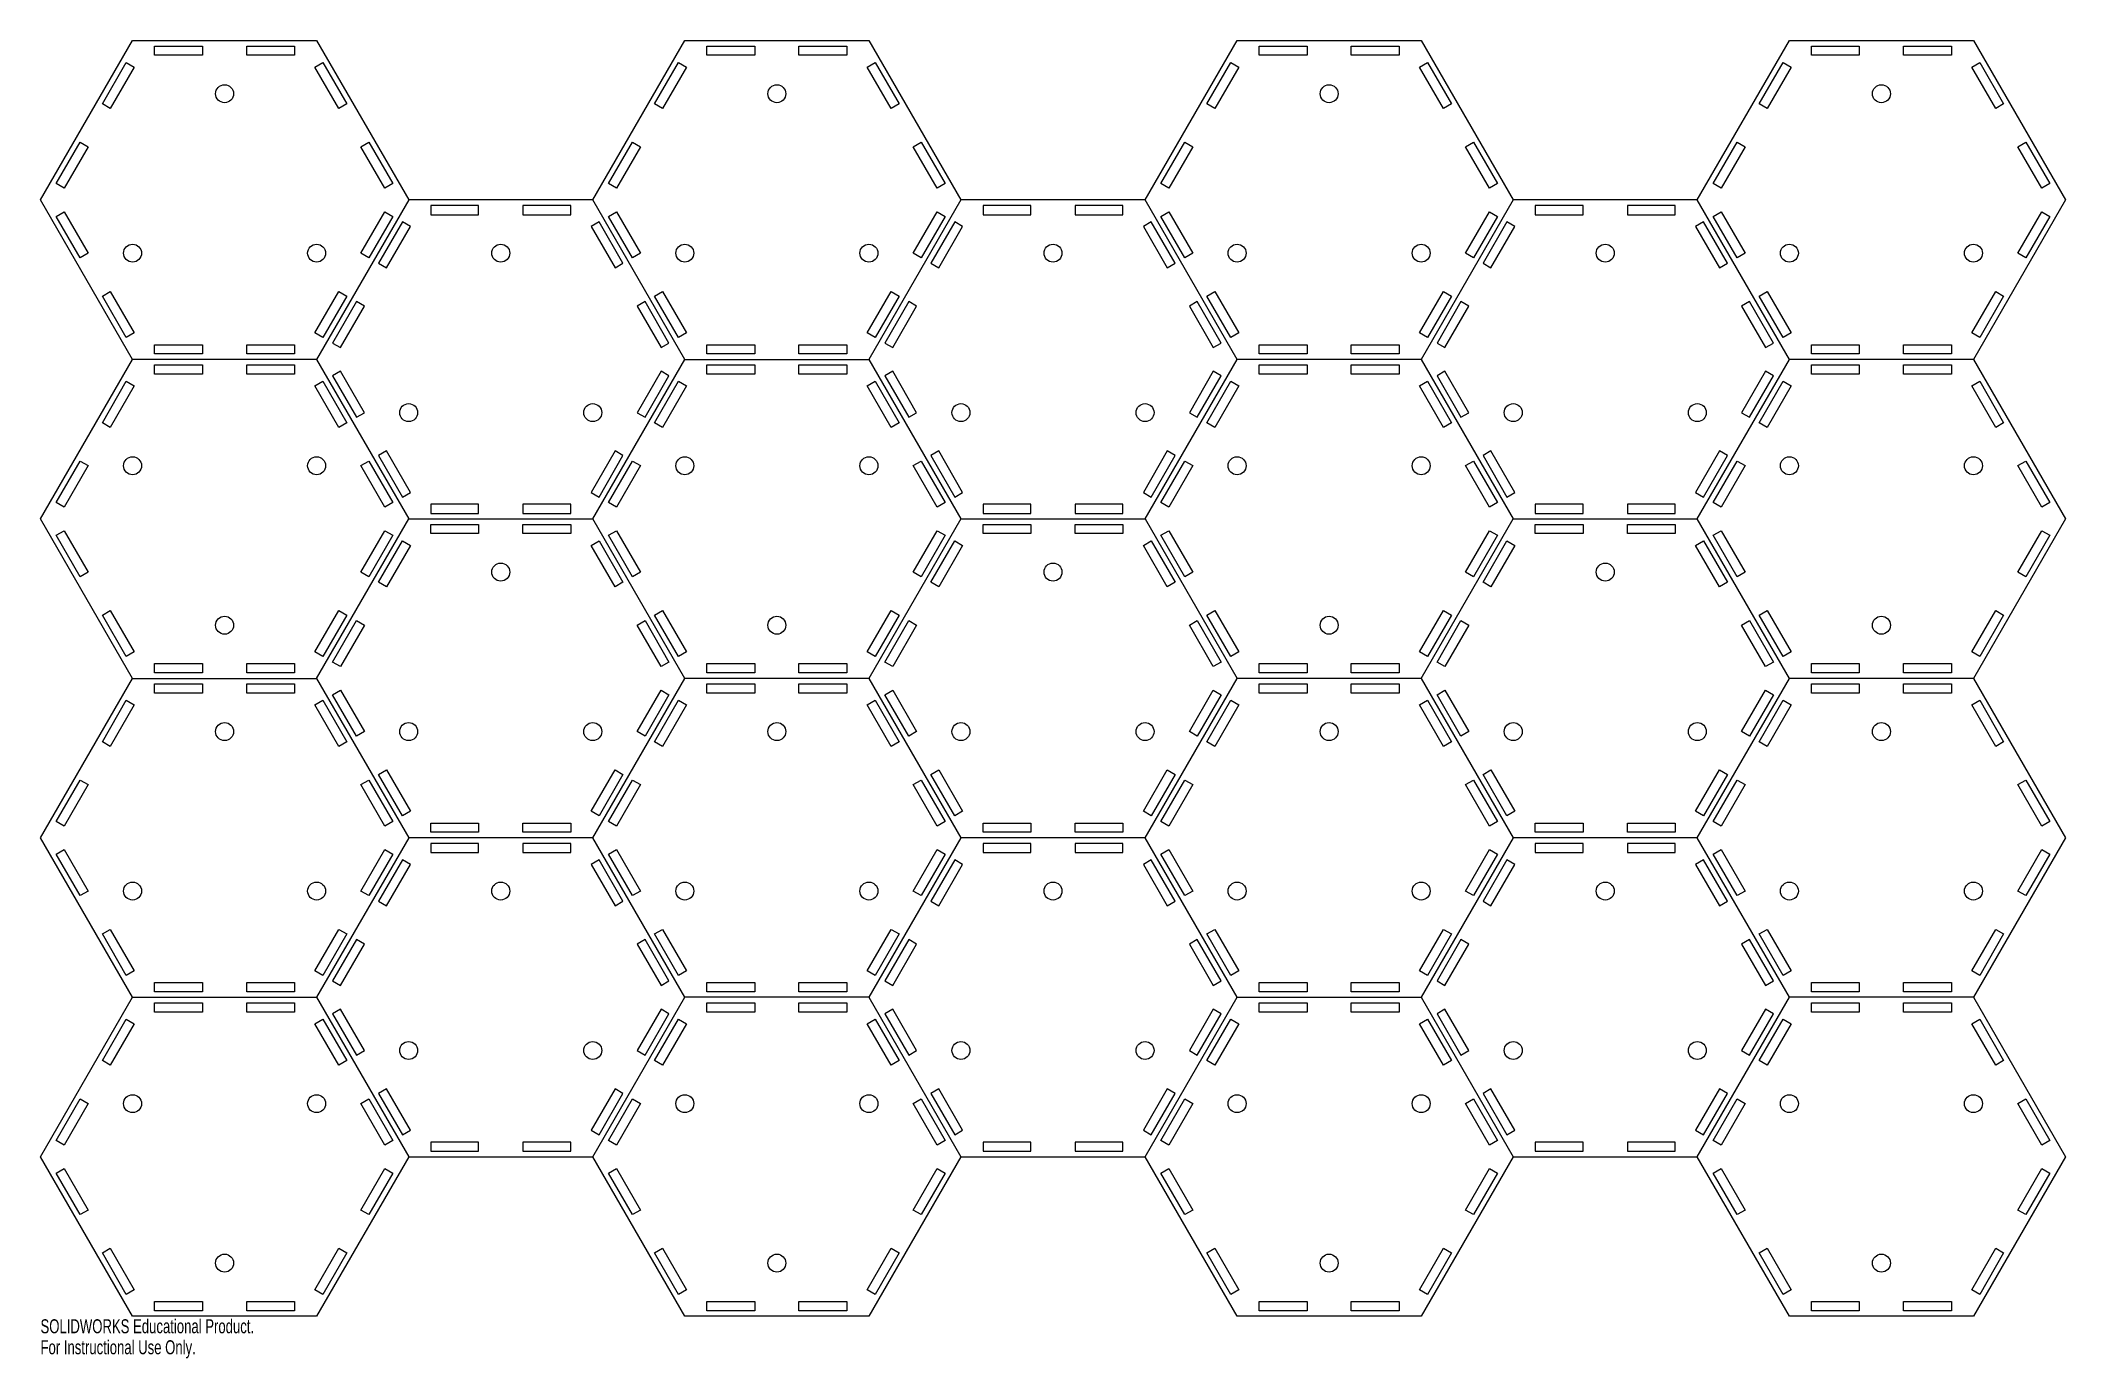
# Model space of a CAD drawing. Header units: inches. Extents: x -6.2 to 21.2, y -13.6 to 4.3.
import ezdxf

# ---------------------------------------------------------------- set-up
doc = ezdxf.new("R2010")
doc.units = ezdxf.units.IN
doc.header["$MEASUREMENT"] = 0
doc.styles.add('SLDTEXTSTYLE0', font='TXT', dxfattribs={"width": 0.7})

msp = doc.modelspace()

# ---------------------------------------------------------------- texts
at = {"color": 7, "linetype": 'Continuous', "char_height": 0.1903, "attachment_point": 1, "style": 'SLDTEXTSTYLE0'}
for s, insert in [('SOLIDWORKS Educational Product.', (-6.25, -13.031)), ('For Instructional Use Only.', (-6.25, -13.316))]:
    msp.add_mtext(s, dxfattribs=dict(at, insert=insert))

# ---------------------------------------------------------------- linework, layer by layer
at = {"color": 7, "linetype": 'Continuous', "lineweight": 25}
for p, q in [((-6.25, 2.165), (-5, 4.33)), ((-5, 4.33), (-2.5, 4.33)), ((-4.7, 4.255), (-4.05, 4.255)), ((-4.7, 4.13), (-4.7, 4.255)), ((-4.05, 4.13), (-4.7, 4.13)), ((-4.05, 4.255), (-4.05, 4.13)), ((-3.45, 4.13), (-3.45, 4.255)), ((-3.45, 4.255), (-2.8, 4.255)), ((-2.8, 4.13), (-3.45, 4.13)), ((-2.8, 4.255), (-2.8, 4.13)), ((-2.5, 4.33), (-1.25, 2.165)), ((1.25, 2.165), (2.5, 4.33)), ((2.5, 4.33), (5, 4.33)), ((2.8, 4.255), (3.45, 4.255)), ((2.8, 4.13), (2.8, 4.255)), ((3.45, 4.13), (2.8, 4.13)), ((3.45, 4.255), (3.45, 4.13)), ((4.05, 4.255), (4.7, 4.255)), ((4.05, 4.13), (4.05, 4.255)), ((4.7, 4.13), (4.05, 4.13)), ((4.7, 4.255), (4.7, 4.13)), ((5, 4.33), (6.25, 2.165)), ((8.75, 2.165), (10, 4.33)), ((10, 4.33), (12.5, 4.33)), ((10.3, 4.255), (10.95, 4.255)), ((10.3, 4.13), (10.3, 4.255)), ((10.95, 4.13), (10.3, 4.13)), ((10.95, 4.255), (10.95, 4.13)), ((11.55, 4.255), (12.2, 4.255)), ((11.55, 4.13), (11.55, 4.255)), ((12.2, 4.13), (11.55, 4.13)), ((12.2, 4.255), (12.2, 4.13)), ((12.5, 4.33), (13.75, 2.165)), ((16.25, 2.165), (17.5, 4.33)), ((17.5, 4.33), (20, 4.33)), ((17.8, 4.255), (18.45, 4.255)), ((17.8, 4.13), (17.8, 4.255)), ((18.45, 4.13), (17.8, 4.13)), ((18.45, 4.255), (18.45, 4.13)), ((19.05, 4.255), (19.7, 4.255)), ((19.05, 4.13), (19.05, 4.255)), ((19.7, 4.13), (19.05, 4.13)), ((19.7, 4.255), (19.7, 4.13)), ((20, 4.33), (21.25, 2.165)), ((-5.41, 3.47), (-5.085, 4.033)), ((-4.977, 3.97), (-5.302, 3.407)), ((-5.085, 4.033), (-4.977, 3.97)), ((-2.523, 3.97), (-2.415, 4.033)), ((-2.198, 3.407), (-2.523, 3.97)), ((-2.415, 4.033), (-2.09, 3.47)), ((2.09, 3.47), (2.415, 4.033)), ((2.523, 3.97), (2.198, 3.407)), ((2.415, 4.033), (2.523, 3.97)), ((4.977, 3.97), (5.085, 4.033)), ((5.302, 3.407), (4.977, 3.97)), ((5.085, 4.033), (5.41, 3.47)), ((9.59, 3.47), (9.915, 4.033)), ((10.023, 3.97), (9.698, 3.407)), ((9.915, 4.033), (10.023, 3.97)), ((12.477, 3.97), (12.585, 4.033)), ((12.802, 3.407), (12.477, 3.97)), ((12.585, 4.033), (12.91, 3.47)), ((17.09, 3.47), (17.415, 4.033)), ((17.523, 3.97), (17.198, 3.407)), ((17.415, 4.033), (17.523, 3.97)), ((19.977, 3.97), (20.085, 4.033)), ((20.302, 3.407), (19.977, 3.97)), ((20.085, 4.033), (20.41, 3.47)), ((-5.302, 3.407), (-5.41, 3.47)), ((-2.09, 3.47), (-2.198, 3.407)), ((2.198, 3.407), (2.09, 3.47)), ((5.41, 3.47), (5.302, 3.407)), ((9.698, 3.407), (9.59, 3.47)), ((12.91, 3.47), (12.802, 3.407)), ((17.198, 3.407), (17.09, 3.47)), ((20.41, 3.47), (20.302, 3.407)), ((-6.035, 2.387), (-5.71, 2.95)), ((-5.602, 2.888), (-5.927, 2.325)), ((-5.71, 2.95), (-5.602, 2.888)), ((-1.898, 2.888), (-1.79, 2.95)), ((-1.573, 2.325), (-1.898, 2.888)), ((-1.79, 2.95), (-1.465, 2.387)), ((1.465, 2.387), (1.79, 2.95)), ((1.898, 2.888), (1.573, 2.325)), ((1.79, 2.95), (1.898, 2.888)), ((5.602, 2.888), (5.71, 2.95)), ((5.927, 2.325), (5.602, 2.888)), ((5.71, 2.95), (6.035, 2.387)), ((8.965, 2.387), (9.29, 2.95)), ((9.398, 2.888), (9.073, 2.325)), ((9.29, 2.95), (9.398, 2.888)), ((13.102, 2.888), (13.21, 2.95)), ((13.427, 2.325), (13.102, 2.888)), ((13.21, 2.95), (13.535, 2.387)), ((16.465, 2.387), (16.79, 2.95)), ((16.898, 2.888), (16.573, 2.325)), ((16.79, 2.95), (16.898, 2.888)), ((20.602, 2.888), (20.71, 2.95)), ((20.927, 2.325), (20.602, 2.888)), ((20.71, 2.95), (21.035, 2.387)), ((-5.927, 2.325), (-6.035, 2.387)), ((-1.465, 2.387), (-1.573, 2.325)), ((1.573, 2.325), (1.465, 2.387)), ((6.035, 2.387), (5.927, 2.325)), ((9.073, 2.325), (8.965, 2.387)), ((13.535, 2.387), (13.427, 2.325)), ((16.573, 2.325), (16.465, 2.387)), ((21.035, 2.387), (20.927, 2.325)), ((-5, 0), (-6.25, 2.165)), ((-6.035, 1.943), (-5.927, 2.005)), ((-5.71, 1.38), (-6.035, 1.943)), ((-5.927, 2.005), (-5.602, 1.442)), ((-1.25, 2.165), (-2.5, 0)), ((-1.898, 1.442), (-1.573, 2.005)), ((-1.465, 1.943), (-1.79, 1.38)), ((-1.573, 2.005), (-1.465, 1.943)), ((1.25, 2.165), (-1.25, 2.165)), ((-0.3, 2.09), (-0.95, 2.09)), ((-0.95, 2.09), (-0.95, 1.965)), ((-0.95, 1.965), (-0.3, 1.965)), ((-0.3, 1.965), (-0.3, 2.09)), ((0.95, 2.09), (0.3, 2.09)), ((0.3, 2.09), (0.3, 1.965)), ((0.3, 1.965), (0.95, 1.965)), ((0.95, 1.965), (0.95, 2.09)), ((2.5, 0), (1.25, 2.165)), ((1.465, 1.943), (1.573, 2.005)), ((1.79, 1.38), (1.465, 1.943)), ((1.573, 2.005), (1.898, 1.442)), ((6.25, 2.165), (5, 0)), ((5.602, 1.442), (5.927, 2.005)), ((6.035, 1.943), (5.71, 1.38)), ((5.927, 2.005), (6.035, 1.943)), ((8.75, 2.165), (6.25, 2.165)), ((7.2, 2.09), (6.55, 2.09)), ((6.55, 2.09), (6.55, 1.965)), ((6.55, 1.965), (7.2, 1.965)), ((7.2, 1.965), (7.2, 2.09)), ((8.45, 2.09), (7.8, 2.09)), ((7.8, 2.09), (7.8, 1.965)), ((7.8, 1.965), (8.45, 1.965)), ((8.45, 1.965), (8.45, 2.09)), ((10, 0), (8.75, 2.165)), ((8.965, 1.943), (9.073, 2.005)), ((9.29, 1.38), (8.965, 1.943)), ((9.073, 2.005), (9.398, 1.442)), ((13.75, 2.165), (12.5, 0)), ((13.102, 1.442), (13.427, 2.005)), ((13.535, 1.943), (13.21, 1.38)), ((13.427, 2.005), (13.535, 1.943)), ((16.25, 2.165), (13.75, 2.165)), ((14.7, 2.09), (14.05, 2.09)), ((14.05, 2.09), (14.05, 1.965)), ((14.05, 1.965), (14.7, 1.965)), ((14.7, 1.965), (14.7, 2.09)), ((15.95, 2.09), (15.3, 2.09)), ((15.3, 2.09), (15.3, 1.965)), ((15.3, 1.965), (15.95, 1.965)), ((15.95, 1.965), (15.95, 2.09)), ((17.5, 0), (16.25, 2.165)), ((16.465, 1.943), (16.573, 2.005)), ((16.79, 1.38), (16.465, 1.943)), ((16.573, 2.005), (16.898, 1.442)), ((21.25, 2.165), (20, 0)), ((20.602, 1.442), (20.927, 2.005)), ((21.035, 1.943), (20.71, 1.38)), ((20.927, 2.005), (21.035, 1.943)), ((-1.335, 1.868), (-1.66, 1.305)), ((-1.552, 1.242), (-1.227, 1.805)), ((-1.227, 1.805), (-1.335, 1.868)), ((1.335, 1.868), (1.227, 1.805)), ((1.227, 1.805), (1.552, 1.242)), ((1.66, 1.305), (1.335, 1.868)), ((6.165, 1.868), (5.84, 1.305)), ((5.948, 1.242), (6.273, 1.805)), ((6.273, 1.805), (6.165, 1.868)), ((8.835, 1.868), (8.727, 1.805)), ((8.727, 1.805), (9.052, 1.242)), ((9.16, 1.305), (8.835, 1.868)), ((13.665, 1.868), (13.34, 1.305)), ((13.448, 1.242), (13.773, 1.805)), ((13.773, 1.805), (13.665, 1.868)), ((16.335, 1.868), (16.227, 1.805)), ((16.227, 1.805), (16.552, 1.242)), ((16.66, 1.305), (16.335, 1.868)), ((-5.602, 1.442), (-5.71, 1.38)), ((-1.79, 1.38), (-1.898, 1.442)), ((1.898, 1.442), (1.79, 1.38)), ((5.71, 1.38), (5.602, 1.442)), ((9.398, 1.442), (9.29, 1.38)), ((13.21, 1.38), (13.102, 1.442)), ((16.898, 1.442), (16.79, 1.38)), ((20.71, 1.38), (20.602, 1.442)), ((-1.66, 1.305), (-1.552, 1.242)), ((1.552, 1.242), (1.66, 1.305)), ((5.84, 1.305), (5.948, 1.242)), ((9.052, 1.242), (9.16, 1.305)), ((13.34, 1.305), (13.448, 1.242)), ((16.552, 1.242), (16.66, 1.305)), ((-5.41, 0.86), (-5.302, 0.923)), ((-5.085, 0.297), (-5.41, 0.86)), ((-5.302, 0.923), (-4.977, 0.36)), ((-2.523, 0.36), (-2.198, 0.923)), ((-2.09, 0.86), (-2.415, 0.297)), ((-2.198, 0.923), (-2.09, 0.86)), ((2.09, 0.86), (2.198, 0.923)), ((2.415, 0.297), (2.09, 0.86)), ((2.198, 0.923), (2.523, 0.36)), ((4.977, 0.36), (5.302, 0.923)), ((5.41, 0.86), (5.085, 0.297)), ((5.302, 0.923), (5.41, 0.86)), ((9.59, 0.86), (9.698, 0.923)), ((9.915, 0.297), (9.59, 0.86)), ((9.698, 0.923), (10.023, 0.36)), ((12.477, 0.36), (12.802, 0.923)), ((12.91, 0.86), (12.585, 0.297)), ((12.802, 0.923), (12.91, 0.86)), ((17.09, 0.86), (17.198, 0.923)), ((17.415, 0.297), (17.09, 0.86)), ((17.198, 0.923), (17.523, 0.36)), ((19.977, 0.36), (20.302, 0.923)), ((20.41, 0.86), (20.085, 0.297)), ((20.302, 0.923), (20.41, 0.86)), ((-1.96, 0.785), (-2.285, 0.222)), ((-2.177, 0.16), (-1.852, 0.723)), ((-1.852, 0.723), (-1.96, 0.785)), ((1.96, 0.785), (1.852, 0.723)), ((1.852, 0.723), (2.177, 0.16)), ((2.285, 0.222), (1.96, 0.785)), ((5.54, 0.785), (5.215, 0.222)), ((5.323, 0.16), (5.648, 0.723)), ((5.648, 0.723), (5.54, 0.785)), ((9.46, 0.785), (9.352, 0.723)), ((9.352, 0.723), (9.677, 0.16)), ((9.785, 0.222), (9.46, 0.785)), ((13.04, 0.785), (12.715, 0.222)), ((12.823, 0.16), (13.148, 0.723)), ((13.148, 0.723), (13.04, 0.785)), ((16.96, 0.785), (16.852, 0.723)), ((16.852, 0.723), (17.177, 0.16)), ((17.285, 0.222), (16.96, 0.785)), ((-4.977, 0.36), (-5.085, 0.297)), ((-2.415, 0.297), (-2.523, 0.36)), ((2.523, 0.36), (2.415, 0.297)), ((5.085, 0.297), (4.977, 0.36)), ((10.023, 0.36), (9.915, 0.297)), ((12.585, 0.297), (12.477, 0.36)), ((17.523, 0.36), (17.415, 0.297)), ((20.085, 0.297), (19.977, 0.36)), ((-6.25, -2.165), (-5, 0)), ((-2.5, 0), (-5, 0)), ((-4.7, 0.2), (-4.05, 0.2)), ((-4.7, 0.075), (-4.7, 0.2)), ((-4.05, 0.075), (-4.7, 0.075)), ((-4.05, 0.2), (-4.05, 0.075)), ((-3.45, 0.075), (-3.45, 0.2)), ((-3.45, 0.2), (-2.8, 0.2)), ((-2.8, 0.075), (-3.45, 0.075)), ((-2.8, 0.2), (-2.8, 0.075)), ((-2.5, 0), (-1.25, -2.165)), ((-2.285, 0.222), (-2.177, 0.16)), ((1.25, -2.165), (2.5, 0)), ((2.177, 0.16), (2.285, 0.222)), ((2.5, 0), (5, 0)), ((2.8, 0.2), (3.45, 0.2)), ((2.8, 0.075), (2.8, 0.2)), ((3.45, 0.075), (2.8, 0.075)), ((3.45, 0.2), (3.45, 0.075)), ((4.05, 0.075), (4.05, 0.2)), ((4.05, 0.2), (4.7, 0.2)), ((4.7, 0.075), (4.05, 0.075)), ((4.7, 0.2), (4.7, 0.075)), ((5, 0), (6.25, -2.165)), ((5.215, 0.222), (5.323, 0.16)), ((8.75, -2.165), (10, 0)), ((9.677, 0.16), (9.785, 0.222)), ((12.5, 0), (10, 0)), ((10.3, 0.2), (10.95, 0.2)), ((10.3, 0.075), (10.3, 0.2)), ((10.95, 0.075), (10.3, 0.075)), ((10.95, 0.2), (10.95, 0.075)), ((11.55, 0.075), (11.55, 0.2)), ((11.55, 0.2), (12.2, 0.2)), ((12.2, 0.075), (11.55, 0.075)), ((12.2, 0.2), (12.2, 0.075)), ((12.5, 0), (13.75, -2.165)), ((12.715, 0.222), (12.823, 0.16)), ((16.25, -2.165), (17.5, 0)), ((17.177, 0.16), (17.285, 0.222)), ((20, 0), (17.5, 0)), ((17.8, 0.2), (18.45, 0.2)), ((17.8, 0.075), (17.8, 0.2)), ((18.45, 0.075), (17.8, 0.075)), ((18.45, 0.2), (18.45, 0.075)), ((19.05, 0.075), (19.05, 0.2)), ((19.05, 0.2), (19.7, 0.2)), ((19.7, 0.075), (19.05, 0.075)), ((19.7, 0.2), (19.7, 0.075)), ((20, 0), (21.25, -2.165)), ((-4.7, -0.075), (-4.05, -0.075)), ((-4.7, -0.2), (-4.7, -0.075)), ((-4.05, -0.2), (-4.7, -0.2)), ((-4.05, -0.075), (-4.05, -0.2)), ((-3.45, -0.075), (-2.8, -0.075)), ((-3.45, -0.2), (-3.45, -0.075)), ((-2.8, -0.2), (-3.45, -0.2)), ((-2.8, -0.075), (-2.8, -0.2)), ((-2.177, -0.16), (-2.285, -0.222)), ((-2.285, -0.222), (-1.96, -0.785)), ((-1.852, -0.723), (-2.177, -0.16)), ((2.177, -0.16), (1.852, -0.723)), ((1.96, -0.785), (2.285, -0.222)), ((2.285, -0.222), (2.177, -0.16)), ((2.8, -0.075), (3.45, -0.075)), ((2.8, -0.2), (2.8, -0.075)), ((3.45, -0.2), (2.8, -0.2)), ((3.45, -0.075), (3.45, -0.2)), ((4.05, -0.075), (4.7, -0.075)), ((4.05, -0.2), (4.05, -0.075)), ((4.7, -0.2), (4.05, -0.2)), ((4.7, -0.075), (4.7, -0.2)), ((5.323, -0.16), (5.215, -0.222)), ((5.215, -0.222), (5.54, -0.785)), ((5.648, -0.723), (5.323, -0.16)), ((9.677, -0.16), (9.352, -0.723)), ((9.46, -0.785), (9.785, -0.222)), ((9.785, -0.222), (9.677, -0.16)), ((10.3, -0.075), (10.95, -0.075)), ((10.3, -0.2), (10.3, -0.075)), ((10.95, -0.2), (10.3, -0.2)), ((10.95, -0.075), (10.95, -0.2)), ((11.55, -0.075), (12.2, -0.075)), ((11.55, -0.2), (11.55, -0.075)), ((12.2, -0.2), (11.55, -0.2)), ((12.2, -0.075), (12.2, -0.2)), ((12.823, -0.16), (12.715, -0.222)), ((12.715, -0.222), (13.04, -0.785)), ((13.148, -0.723), (12.823, -0.16)), ((17.177, -0.16), (16.852, -0.723)), ((16.96, -0.785), (17.285, -0.222)), ((17.285, -0.222), (17.177, -0.16)), ((17.8, -0.075), (18.45, -0.075)), ((17.8, -0.2), (17.8, -0.075)), ((18.45, -0.2), (17.8, -0.2)), ((18.45, -0.075), (18.45, -0.2)), ((19.05, -0.075), (19.7, -0.075)), ((19.05, -0.2), (19.05, -0.075)), ((19.7, -0.2), (19.05, -0.2)), ((19.7, -0.075), (19.7, -0.2)), ((-5.41, -0.86), (-5.085, -0.297)), ((-4.977, -0.36), (-5.302, -0.923)), ((-5.085, -0.297), (-4.977, -0.36)), ((-2.523, -0.36), (-2.415, -0.297)), ((-2.198, -0.923), (-2.523, -0.36)), ((-2.415, -0.297), (-2.09, -0.86)), ((2.09, -0.86), (2.415, -0.297)), ((2.523, -0.36), (2.198, -0.923)), ((2.415, -0.297), (2.523, -0.36)), ((4.977, -0.36), (5.085, -0.297)), ((5.302, -0.923), (4.977, -0.36)), ((5.085, -0.297), (5.41, -0.86)), ((9.59, -0.86), (9.915, -0.297)), ((10.023, -0.36), (9.698, -0.923)), ((9.915, -0.297), (10.023, -0.36)), ((12.477, -0.36), (12.585, -0.297)), ((12.802, -0.923), (12.477, -0.36)), ((12.585, -0.297), (12.91, -0.86)), ((17.09, -0.86), (17.415, -0.297)), ((17.523, -0.36), (17.198, -0.923)), ((17.415, -0.297), (17.523, -0.36)), ((19.977, -0.36), (20.085, -0.297)), ((20.302, -0.923), (19.977, -0.36)), ((20.085, -0.297), (20.41, -0.86)), ((-1.96, -0.785), (-1.852, -0.723)), ((1.852, -0.723), (1.96, -0.785)), ((5.54, -0.785), (5.648, -0.723)), ((9.352, -0.723), (9.46, -0.785)), ((13.04, -0.785), (13.148, -0.723)), ((16.852, -0.723), (16.96, -0.785)), ((-5.302, -0.923), (-5.41, -0.86)), ((-2.09, -0.86), (-2.198, -0.923)), ((2.198, -0.923), (2.09, -0.86)), ((5.41, -0.86), (5.302, -0.923)), ((9.698, -0.923), (9.59, -0.86)), ((12.91, -0.86), (12.802, -0.923)), ((17.198, -0.923), (17.09, -0.86)), ((20.41, -0.86), (20.302, -0.923)), ((-1.552, -1.242), (-1.66, -1.305)), ((-1.66, -1.305), (-1.335, -1.868)), ((-1.227, -1.805), (-1.552, -1.242)), ((1.552, -1.242), (1.227, -1.805)), ((1.335, -1.868), (1.66, -1.305)), ((1.66, -1.305), (1.552, -1.242)), ((5.948, -1.242), (5.84, -1.305)), ((5.84, -1.305), (6.165, -1.868)), ((6.273, -1.805), (5.948, -1.242)), ((9.052, -1.242), (8.727, -1.805)), ((8.835, -1.868), (9.16, -1.305)), ((9.16, -1.305), (9.052, -1.242)), ((13.448, -1.242), (13.34, -1.305)), ((13.34, -1.305), (13.665, -1.868)), ((13.773, -1.805), (13.448, -1.242)), ((16.552, -1.242), (16.227, -1.805)), ((16.335, -1.868), (16.66, -1.305)), ((16.66, -1.305), (16.552, -1.242)), ((-6.035, -1.943), (-5.71, -1.38)), ((-5.602, -1.442), (-5.927, -2.005)), ((-5.71, -1.38), (-5.602, -1.442)), ((-1.898, -1.442), (-1.79, -1.38)), ((-1.573, -2.005), (-1.898, -1.442)), ((-1.79, -1.38), (-1.465, -1.943)), ((1.465, -1.943), (1.79, -1.38)), ((1.898, -1.442), (1.573, -2.005)), ((1.79, -1.38), (1.898, -1.442)), ((5.602, -1.442), (5.71, -1.38)), ((5.927, -2.005), (5.602, -1.442)), ((5.71, -1.38), (6.035, -1.943)), ((8.965, -1.943), (9.29, -1.38)), ((9.398, -1.442), (9.073, -2.005)), ((9.29, -1.38), (9.398, -1.442)), ((13.102, -1.442), (13.21, -1.38)), ((13.427, -2.005), (13.102, -1.442)), ((13.21, -1.38), (13.535, -1.943)), ((16.465, -1.943), (16.79, -1.38)), ((16.898, -1.442), (16.573, -2.005)), ((16.79, -1.38), (16.898, -1.442)), ((20.602, -1.442), (20.71, -1.38)), ((20.927, -2.005), (20.602, -1.442)), ((20.71, -1.38), (21.035, -1.943)), ((-1.335, -1.868), (-1.227, -1.805)), ((1.227, -1.805), (1.335, -1.868)), ((6.165, -1.868), (6.273, -1.805)), ((8.727, -1.805), (8.835, -1.868)), ((13.665, -1.868), (13.773, -1.805)), ((16.227, -1.805), (16.335, -1.868)), ((-5, -4.33), (-6.25, -2.165)), ((-5.927, -2.005), (-6.035, -1.943)), ((-2.5, -4.33), (-1.25, -2.165)), ((-1.465, -1.943), (-1.573, -2.005)), ((-1.25, -2.165), (1.25, -2.165)), ((-0.95, -1.965), (-0.95, -2.09)), ((-0.3, -1.965), (-0.95, -1.965)), ((-0.95, -2.09), (-0.3, -2.09)), ((-0.3, -2.09), (-0.3, -1.965)), ((0.95, -1.965), (0.3, -1.965)), ((0.3, -1.965), (0.3, -2.09)), ((0.3, -2.09), (0.95, -2.09)), ((0.95, -2.09), (0.95, -1.965)), ((2.5, -4.33), (1.25, -2.165)), ((1.573, -2.005), (1.465, -1.943)), ((6.25, -2.165), (5, -4.33)), ((6.035, -1.943), (5.927, -2.005)), ((6.25, -2.165), (8.75, -2.165)), ((6.55, -1.965), (6.55, -2.09)), ((7.2, -1.965), (6.55, -1.965)), ((6.55, -2.09), (7.2, -2.09)), ((7.2, -2.09), (7.2, -1.965)), ((8.45, -1.965), (7.8, -1.965)), ((7.8, -1.965), (7.8, -2.09)), ((7.8, -2.09), (8.45, -2.09)), ((8.45, -2.09), (8.45, -1.965)), ((8.75, -2.165), (10, -4.33)), ((9.073, -2.005), (8.965, -1.943)), ((12.5, -4.33), (13.75, -2.165)), ((13.535, -1.943), (13.427, -2.005)), ((13.75, -2.165), (16.25, -2.165)), ((14.05, -1.965), (14.05, -2.09)), ((14.7, -1.965), (14.05, -1.965)), ((14.05, -2.09), (14.7, -2.09)), ((14.7, -2.09), (14.7, -1.965)), ((15.95, -1.965), (15.3, -1.965)), ((15.3, -1.965), (15.3, -2.09)), ((15.3, -2.09), (15.95, -2.09)), ((15.95, -2.09), (15.95, -1.965)), ((17.5, -4.33), (16.25, -2.165)), ((16.573, -2.005), (16.465, -1.943)), ((21.25, -2.165), (20, -4.33)), ((21.035, -1.943), (20.927, -2.005)), ((-6.035, -2.387), (-5.927, -2.325)), ((-5.71, -2.95), (-6.035, -2.387)), ((-5.927, -2.325), (-5.602, -2.888)), ((-1.898, -2.888), (-1.573, -2.325)), ((-1.465, -2.387), (-1.79, -2.95)), ((-1.66, -3.025), (-1.335, -2.462)), ((-1.573, -2.325), (-1.465, -2.387)), ((-1.335, -2.462), (-1.227, -2.525)), ((-0.95, -2.24), (-0.3, -2.24)), ((-0.95, -2.365), (-0.95, -2.24)), ((-0.3, -2.365), (-0.95, -2.365)), ((-0.3, -2.24), (-0.3, -2.365)), ((0.3, -2.24), (0.95, -2.24)), ((0.3, -2.365), (0.3, -2.24)), ((0.95, -2.365), (0.3, -2.365)), ((0.95, -2.24), (0.95, -2.365)), ((1.227, -2.525), (1.335, -2.462)), ((1.335, -2.462), (1.66, -3.025)), ((1.465, -2.387), (1.573, -2.325)), ((1.79, -2.95), (1.465, -2.387)), ((1.573, -2.325), (1.898, -2.888)), ((5.602, -2.888), (5.927, -2.325)), ((6.035, -2.387), (5.71, -2.95)), ((5.84, -3.025), (6.165, -2.462)), ((5.927, -2.325), (6.035, -2.387)), ((6.165, -2.462), (6.273, -2.525)), ((6.55, -2.24), (7.2, -2.24)), ((6.55, -2.365), (6.55, -2.24)), ((7.2, -2.365), (6.55, -2.365)), ((7.2, -2.24), (7.2, -2.365)), ((7.8, -2.24), (8.45, -2.24)), ((7.8, -2.365), (7.8, -2.24)), ((8.45, -2.365), (7.8, -2.365)), ((8.45, -2.24), (8.45, -2.365)), ((8.727, -2.525), (8.835, -2.462)), ((8.835, -2.462), (9.16, -3.025)), ((8.965, -2.387), (9.073, -2.325)), ((9.29, -2.95), (8.965, -2.387)), ((9.073, -2.325), (9.398, -2.888)), ((13.102, -2.888), (13.427, -2.325)), ((13.535, -2.387), (13.21, -2.95)), ((13.34, -3.025), (13.665, -2.462)), ((13.427, -2.325), (13.535, -2.387)), ((13.665, -2.462), (13.773, -2.525)), ((14.05, -2.24), (14.7, -2.24)), ((14.05, -2.365), (14.05, -2.24)), ((14.7, -2.365), (14.05, -2.365)), ((14.7, -2.24), (14.7, -2.365)), ((15.3, -2.24), (15.95, -2.24)), ((15.3, -2.365), (15.3, -2.24)), ((15.95, -2.365), (15.3, -2.365)), ((15.95, -2.24), (15.95, -2.365)), ((16.227, -2.525), (16.335, -2.462)), ((16.335, -2.462), (16.66, -3.025)), ((16.465, -2.387), (16.573, -2.325)), ((16.79, -2.95), (16.465, -2.387)), ((16.573, -2.325), (16.898, -2.888)), ((20.602, -2.888), (20.927, -2.325)), ((21.035, -2.387), (20.71, -2.95)), ((20.927, -2.325), (21.035, -2.387)), ((-1.227, -2.525), (-1.552, -3.088)), ((1.552, -3.088), (1.227, -2.525)), ((6.273, -2.525), (5.948, -3.088)), ((9.052, -3.088), (8.727, -2.525)), ((13.773, -2.525), (13.448, -3.088)), ((16.552, -3.088), (16.227, -2.525)), ((-5.602, -2.888), (-5.71, -2.95)), ((-1.79, -2.95), (-1.898, -2.888)), ((1.898, -2.888), (1.79, -2.95)), ((5.71, -2.95), (5.602, -2.888)), ((9.398, -2.888), (9.29, -2.95)), ((13.21, -2.95), (13.102, -2.888)), ((16.898, -2.888), (16.79, -2.95)), ((20.71, -2.95), (20.602, -2.888)), ((-1.552, -3.088), (-1.66, -3.025)), ((1.66, -3.025), (1.552, -3.088)), ((5.948, -3.088), (5.84, -3.025)), ((9.16, -3.025), (9.052, -3.088)), ((13.448, -3.088), (13.34, -3.025)), ((16.66, -3.025), (16.552, -3.088)), ((-5.41, -3.47), (-5.302, -3.407)), ((-5.085, -4.033), (-5.41, -3.47)), ((-5.302, -3.407), (-4.977, -3.97)), ((-2.523, -3.97), (-2.198, -3.407)), ((-2.09, -3.47), (-2.415, -4.033)), ((-2.285, -4.108), (-1.96, -3.545)), ((-2.198, -3.407), (-2.09, -3.47)), ((-1.96, -3.545), (-1.852, -3.607)), ((1.852, -3.607), (1.96, -3.545)), ((1.96, -3.545), (2.285, -4.108)), ((2.09, -3.47), (2.198, -3.407)), ((2.415, -4.033), (2.09, -3.47)), ((2.198, -3.407), (2.523, -3.97)), ((4.977, -3.97), (5.302, -3.407)), ((5.41, -3.47), (5.085, -4.033)), ((5.215, -4.108), (5.54, -3.545)), ((5.302, -3.407), (5.41, -3.47)), ((5.54, -3.545), (5.648, -3.607)), ((9.352, -3.607), (9.46, -3.545)), ((9.46, -3.545), (9.785, -4.108)), ((9.59, -3.47), (9.698, -3.407)), ((9.915, -4.033), (9.59, -3.47)), ((9.698, -3.407), (10.023, -3.97)), ((12.477, -3.97), (12.802, -3.407)), ((12.91, -3.47), (12.585, -4.033)), ((12.715, -4.108), (13.04, -3.545)), ((12.802, -3.407), (12.91, -3.47)), ((13.04, -3.545), (13.148, -3.607)), ((16.852, -3.607), (16.96, -3.545)), ((16.96, -3.545), (17.285, -4.108)), ((17.09, -3.47), (17.198, -3.407)), ((17.415, -4.033), (17.09, -3.47)), ((17.198, -3.407), (17.523, -3.97)), ((19.977, -3.97), (20.302, -3.407)), ((20.41, -3.47), (20.085, -4.033)), ((20.302, -3.407), (20.41, -3.47)), ((-1.852, -3.607), (-2.177, -4.17)), ((2.177, -4.17), (1.852, -3.607)), ((5.648, -3.607), (5.323, -4.17)), ((9.677, -4.17), (9.352, -3.607)), ((13.148, -3.607), (12.823, -4.17)), ((17.177, -4.17), (16.852, -3.607)), ((-4.977, -3.97), (-5.085, -4.033)), ((-2.415, -4.033), (-2.523, -3.97)), ((-2.177, -4.17), (-2.285, -4.108)), ((2.285, -4.108), (2.177, -4.17)), ((2.523, -3.97), (2.415, -4.033)), ((5.085, -4.033), (4.977, -3.97)), ((5.323, -4.17), (5.215, -4.108)), ((9.785, -4.108), (9.677, -4.17)), ((10.023, -3.97), (9.915, -4.033)), ((12.585, -4.033), (12.477, -3.97)), ((12.823, -4.17), (12.715, -4.108)), ((17.285, -4.108), (17.177, -4.17)), ((17.523, -3.97), (17.415, -4.033)), ((20.085, -4.033), (19.977, -3.97)), ((-6.25, -6.495), (-5, -4.33)), ((-5, -4.33), (-2.5, -4.33)), ((-4.7, -4.13), (-4.05, -4.13)), ((-4.7, -4.255), (-4.7, -4.13)), ((-4.05, -4.255), (-4.7, -4.255)), ((-4.05, -4.13), (-4.05, -4.255)), ((-3.45, -4.255), (-3.45, -4.13)), ((-3.45, -4.13), (-2.8, -4.13)), ((-2.8, -4.255), (-3.45, -4.255)), ((-2.8, -4.13), (-2.8, -4.255)), ((-2.5, -4.33), (-1.25, -6.495)), ((1.25, -6.495), (2.5, -4.33)), ((5, -4.33), (2.5, -4.33)), ((2.8, -4.255), (2.8, -4.13)), ((2.8, -4.13), (3.45, -4.13)), ((3.45, -4.255), (2.8, -4.255)), ((3.45, -4.13), (3.45, -4.255)), ((4.05, -4.255), (4.05, -4.13)), ((4.05, -4.13), (4.7, -4.13)), ((4.7, -4.255), (4.05, -4.255)), ((4.7, -4.13), (4.7, -4.255)), ((5, -4.33), (6.25, -6.495)), ((8.75, -6.495), (10, -4.33)), ((12.5, -4.33), (10, -4.33)), ((10.3, -4.255), (10.3, -4.13)), ((10.3, -4.13), (10.95, -4.13)), ((10.95, -4.255), (10.3, -4.255)), ((10.95, -4.13), (10.95, -4.255)), ((11.55, -4.255), (11.55, -4.13)), ((11.55, -4.13), (12.2, -4.13)), ((12.2, -4.255), (11.55, -4.255)), ((12.2, -4.13), (12.2, -4.255)), ((12.5, -4.33), (13.75, -6.495)), ((16.25, -6.495), (17.5, -4.33)), ((20, -4.33), (17.5, -4.33)), ((17.8, -4.255), (17.8, -4.13)), ((17.8, -4.13), (18.45, -4.13)), ((18.45, -4.255), (17.8, -4.255)), ((18.45, -4.13), (18.45, -4.255)), ((19.05, -4.255), (19.05, -4.13)), ((19.05, -4.13), (19.7, -4.13)), ((19.7, -4.255), (19.05, -4.255)), ((19.7, -4.13), (19.7, -4.255)), ((20, -4.33), (21.25, -6.495)), ((-5.41, -5.19), (-5.085, -4.627)), ((-5.085, -4.627), (-4.977, -4.69)), ((-4.7, -4.405), (-4.05, -4.405)), ((-4.7, -4.53), (-4.7, -4.405)), ((-4.05, -4.53), (-4.7, -4.53)), ((-4.05, -4.405), (-4.05, -4.53)), ((-3.45, -4.405), (-2.8, -4.405)), ((-3.45, -4.53), (-3.45, -4.405)), ((-2.8, -4.53), (-3.45, -4.53)), ((-2.8, -4.405), (-2.8, -4.53)), ((-2.523, -4.69), (-2.415, -4.627)), ((-2.415, -4.627), (-2.09, -5.19)), ((-2.285, -4.552), (-2.177, -4.49)), ((-1.96, -5.115), (-2.285, -4.552)), ((-2.177, -4.49), (-1.852, -5.053)), ((1.852, -5.053), (2.177, -4.49)), ((2.285, -4.552), (1.96, -5.115)), ((2.09, -5.19), (2.415, -4.627)), ((2.177, -4.49), (2.285, -4.552)), ((2.415, -4.627), (2.523, -4.69)), ((2.8, -4.405), (3.45, -4.405)), ((2.8, -4.53), (2.8, -4.405)), ((3.45, -4.53), (2.8, -4.53)), ((3.45, -4.405), (3.45, -4.53)), ((4.05, -4.405), (4.7, -4.405)), ((4.05, -4.53), (4.05, -4.405)), ((4.7, -4.53), (4.05, -4.53)), ((4.7, -4.405), (4.7, -4.53)), ((4.977, -4.69), (5.085, -4.627)), ((5.085, -4.627), (5.41, -5.19)), ((5.215, -4.552), (5.323, -4.49)), ((5.54, -5.115), (5.215, -4.552)), ((5.323, -4.49), (5.648, -5.053)), ((9.352, -5.053), (9.677, -4.49)), ((9.785, -4.552), (9.46, -5.115)), ((9.59, -5.19), (9.915, -4.627)), ((9.677, -4.49), (9.785, -4.552)), ((9.915, -4.627), (10.023, -4.69)), ((10.3, -4.405), (10.95, -4.405)), ((10.3, -4.53), (10.3, -4.405)), ((10.95, -4.53), (10.3, -4.53)), ((10.95, -4.405), (10.95, -4.53)), ((11.55, -4.405), (12.2, -4.405)), ((11.55, -4.53), (11.55, -4.405)), ((12.2, -4.53), (11.55, -4.53)), ((12.2, -4.405), (12.2, -4.53)), ((12.477, -4.69), (12.585, -4.627)), ((12.585, -4.627), (12.91, -5.19)), ((12.715, -4.552), (12.823, -4.49)), ((13.04, -5.115), (12.715, -4.552)), ((12.823, -4.49), (13.148, -5.053)), ((16.852, -5.053), (17.177, -4.49)), ((17.285, -4.552), (16.96, -5.115)), ((17.09, -5.19), (17.415, -4.627)), ((17.177, -4.49), (17.285, -4.552)), ((17.415, -4.627), (17.523, -4.69)), ((17.8, -4.405), (18.45, -4.405)), ((17.8, -4.53), (17.8, -4.405)), ((18.45, -4.53), (17.8, -4.53)), ((18.45, -4.405), (18.45, -4.53)), ((19.05, -4.405), (19.7, -4.405)), ((19.05, -4.53), (19.05, -4.405)), ((19.7, -4.53), (19.05, -4.53)), ((19.7, -4.405), (19.7, -4.53)), ((19.977, -4.69), (20.085, -4.627)), ((20.085, -4.627), (20.41, -5.19)), ((-4.977, -4.69), (-5.302, -5.253)), ((-2.198, -5.253), (-2.523, -4.69)), ((2.523, -4.69), (2.198, -5.253)), ((5.302, -5.253), (4.977, -4.69)), ((10.023, -4.69), (9.698, -5.253)), ((12.802, -5.253), (12.477, -4.69)), ((17.523, -4.69), (17.198, -5.253)), ((20.302, -5.253), (19.977, -4.69)), ((-5.302, -5.253), (-5.41, -5.19)), ((-2.09, -5.19), (-2.198, -5.253)), ((-1.852, -5.053), (-1.96, -5.115)), ((1.96, -5.115), (1.852, -5.053)), ((2.198, -5.253), (2.09, -5.19)), ((5.41, -5.19), (5.302, -5.253)), ((5.648, -5.053), (5.54, -5.115)), ((9.46, -5.115), (9.352, -5.053)), ((9.698, -5.253), (9.59, -5.19)), ((12.91, -5.19), (12.802, -5.253)), ((13.148, -5.053), (13.04, -5.115)), ((16.96, -5.115), (16.852, -5.053)), ((17.198, -5.253), (17.09, -5.19)), ((20.41, -5.19), (20.302, -5.253)), ((-6.035, -6.273), (-5.71, -5.71)), ((-5.602, -5.772), (-5.927, -6.335)), ((-5.71, -5.71), (-5.602, -5.772)), ((-1.898, -5.772), (-1.79, -5.71)), ((-1.573, -6.335), (-1.898, -5.772)), ((-1.79, -5.71), (-1.465, -6.273)), ((-1.66, -5.635), (-1.552, -5.572)), ((-1.335, -6.198), (-1.66, -5.635)), ((-1.552, -5.572), (-1.227, -6.135)), ((1.227, -6.135), (1.552, -5.572)), ((1.66, -5.635), (1.335, -6.198)), ((1.465, -6.273), (1.79, -5.71)), ((1.552, -5.572), (1.66, -5.635)), ((1.898, -5.772), (1.573, -6.335)), ((1.79, -5.71), (1.898, -5.772)), ((5.602, -5.772), (5.71, -5.71)), ((5.927, -6.335), (5.602, -5.772)), ((5.71, -5.71), (6.035, -6.273)), ((5.84, -5.635), (5.948, -5.572)), ((6.165, -6.198), (5.84, -5.635)), ((5.948, -5.572), (6.273, -6.135)), ((8.727, -6.135), (9.052, -5.572)), ((9.16, -5.635), (8.835, -6.198)), ((8.965, -6.273), (9.29, -5.71)), ((9.052, -5.572), (9.16, -5.635)), ((9.398, -5.772), (9.073, -6.335)), ((9.29, -5.71), (9.398, -5.772)), ((13.102, -5.772), (13.21, -5.71)), ((13.427, -6.335), (13.102, -5.772)), ((13.21, -5.71), (13.535, -6.273)), ((13.34, -5.635), (13.448, -5.572)), ((13.665, -6.198), (13.34, -5.635)), ((13.448, -5.572), (13.773, -6.135)), ((16.227, -6.135), (16.552, -5.572)), ((16.66, -5.635), (16.335, -6.198)), ((16.465, -6.273), (16.79, -5.71)), ((16.552, -5.572), (16.66, -5.635)), ((16.898, -5.772), (16.573, -6.335)), ((16.79, -5.71), (16.898, -5.772)), ((20.602, -5.772), (20.71, -5.71)), ((20.927, -6.335), (20.602, -5.772)), ((20.71, -5.71), (21.035, -6.273)), ((-5.927, -6.335), (-6.035, -6.273)), ((-1.465, -6.273), (-1.573, -6.335)), ((-1.227, -6.135), (-1.335, -6.198)), ((-0.95, -6.295), (-0.3, -6.295)), ((-0.95, -6.42), (-0.95, -6.295)), ((-0.3, -6.295), (-0.3, -6.42)), ((0.3, -6.42), (0.3, -6.295)), ((0.3, -6.295), (0.95, -6.295)), ((0.95, -6.295), (0.95, -6.42)), ((1.335, -6.198), (1.227, -6.135)), ((1.573, -6.335), (1.465, -6.273)), ((6.035, -6.273), (5.927, -6.335)), ((6.273, -6.135), (6.165, -6.198)), ((6.55, -6.295), (7.2, -6.295)), ((6.55, -6.42), (6.55, -6.295)), ((7.2, -6.295), (7.2, -6.42)), ((7.8, -6.42), (7.8, -6.295)), ((7.8, -6.295), (8.45, -6.295)), ((8.45, -6.295), (8.45, -6.42)), ((8.835, -6.198), (8.727, -6.135)), ((9.073, -6.335), (8.965, -6.273)), ((13.535, -6.273), (13.427, -6.335)), ((13.773, -6.135), (13.665, -6.198)), ((14.05, -6.295), (14.7, -6.295)), ((14.05, -6.42), (14.05, -6.295)), ((14.7, -6.295), (14.7, -6.42)), ((15.3, -6.42), (15.3, -6.295)), ((15.3, -6.295), (15.95, -6.295)), ((15.95, -6.295), (15.95, -6.42)), ((16.335, -6.198), (16.227, -6.135)), ((16.573, -6.335), (16.465, -6.273)), ((21.035, -6.273), (20.927, -6.335)), ((-5, -8.66), (-6.25, -6.495)), ((-1.25, -6.495), (-2.5, -8.66)), ((1.25, -6.495), (-1.25, -6.495)), ((-0.3, -6.42), (-0.95, -6.42)), ((-0.3, -6.57), (-0.95, -6.57)), ((-0.95, -6.57), (-0.95, -6.695)), ((-0.3, -6.695), (-0.3, -6.57)), ((0.95, -6.42), (0.3, -6.42)), ((0.95, -6.57), (0.3, -6.57)), ((0.3, -6.57), (0.3, -6.695)), ((0.95, -6.695), (0.95, -6.57)), ((2.5, -8.66), (1.25, -6.495)), ((6.25, -6.495), (5, -8.66)), ((8.75, -6.495), (6.25, -6.495)), ((7.2, -6.42), (6.55, -6.42)), ((7.2, -6.57), (6.55, -6.57)), ((6.55, -6.57), (6.55, -6.695)), ((7.2, -6.695), (7.2, -6.57)), ((8.45, -6.42), (7.8, -6.42)), ((8.45, -6.57), (7.8, -6.57)), ((7.8, -6.57), (7.8, -6.695)), ((8.45, -6.695), (8.45, -6.57)), ((10, -8.66), (8.75, -6.495)), ((13.75, -6.495), (12.5, -8.66)), ((16.25, -6.495), (13.75, -6.495)), ((14.7, -6.42), (14.05, -6.42)), ((14.7, -6.57), (14.05, -6.57)), ((14.05, -6.57), (14.05, -6.695)), ((14.7, -6.695), (14.7, -6.57)), ((15.95, -6.42), (15.3, -6.42)), ((15.95, -6.57), (15.3, -6.57)), ((15.3, -6.57), (15.3, -6.695)), ((15.95, -6.695), (15.95, -6.57)), ((17.5, -8.66), (16.25, -6.495)), ((21.25, -6.495), (20, -8.66)), ((-6.035, -6.717), (-5.927, -6.655)), ((-5.71, -7.28), (-6.035, -6.717)), ((-5.927, -6.655), (-5.602, -7.218)), ((-1.898, -7.218), (-1.573, -6.655)), ((-1.465, -6.717), (-1.79, -7.28)), ((-1.335, -6.792), (-1.66, -7.355)), ((-1.573, -6.655), (-1.465, -6.717)), ((-1.552, -7.418), (-1.227, -6.855)), ((-1.227, -6.855), (-1.335, -6.792)), ((-0.95, -6.695), (-0.3, -6.695)), ((0.3, -6.695), (0.95, -6.695)), ((1.335, -6.792), (1.227, -6.855)), ((1.227, -6.855), (1.552, -7.418)), ((1.66, -7.355), (1.335, -6.792)), ((1.465, -6.717), (1.573, -6.655)), ((1.79, -7.28), (1.465, -6.717)), ((1.573, -6.655), (1.898, -7.218)), ((5.602, -7.218), (5.927, -6.655)), ((6.035, -6.717), (5.71, -7.28)), ((6.165, -6.792), (5.84, -7.355)), ((5.927, -6.655), (6.035, -6.717)), ((5.948, -7.418), (6.273, -6.855)), ((6.273, -6.855), (6.165, -6.792)), ((6.55, -6.695), (7.2, -6.695)), ((7.8, -6.695), (8.45, -6.695)), ((8.835, -6.792), (8.727, -6.855)), ((8.727, -6.855), (9.052, -7.418)), ((9.16, -7.355), (8.835, -6.792)), ((8.965, -6.717), (9.073, -6.655)), ((9.29, -7.28), (8.965, -6.717)), ((9.073, -6.655), (9.398, -7.218)), ((13.102, -7.218), (13.427, -6.655)), ((13.535, -6.717), (13.21, -7.28)), ((13.665, -6.792), (13.34, -7.355)), ((13.427, -6.655), (13.535, -6.717)), ((13.448, -7.418), (13.773, -6.855)), ((13.773, -6.855), (13.665, -6.792)), ((14.05, -6.695), (14.7, -6.695)), ((15.3, -6.695), (15.95, -6.695)), ((16.335, -6.792), (16.227, -6.855)), ((16.227, -6.855), (16.552, -7.418)), ((16.66, -7.355), (16.335, -6.792)), ((16.465, -6.717), (16.573, -6.655)), ((16.79, -7.28), (16.465, -6.717)), ((16.573, -6.655), (16.898, -7.218)), ((20.602, -7.218), (20.927, -6.655)), ((21.035, -6.717), (20.71, -7.28)), ((20.927, -6.655), (21.035, -6.717)), ((-5.602, -7.218), (-5.71, -7.28)), ((-1.79, -7.28), (-1.898, -7.218)), ((-1.66, -7.355), (-1.552, -7.418)), ((1.552, -7.418), (1.66, -7.355)), ((1.898, -7.218), (1.79, -7.28)), ((5.71, -7.28), (5.602, -7.218)), ((5.84, -7.355), (5.948, -7.418)), ((9.052, -7.418), (9.16, -7.355)), ((9.398, -7.218), (9.29, -7.28)), ((13.21, -7.28), (13.102, -7.218)), ((13.34, -7.355), (13.448, -7.418)), ((16.552, -7.418), (16.66, -7.355)), ((16.898, -7.218), (16.79, -7.28)), ((20.71, -7.28), (20.602, -7.218)), ((-5.41, -7.8), (-5.302, -7.738)), ((-5.085, -8.363), (-5.41, -7.8)), ((-5.302, -7.738), (-4.977, -8.3)), ((-2.523, -8.3), (-2.198, -7.738)), ((-2.09, -7.8), (-2.415, -8.363)), ((-1.96, -7.875), (-2.285, -8.438)), ((-2.198, -7.738), (-2.09, -7.8)), ((-2.177, -8.5), (-1.852, -7.938)), ((-1.852, -7.938), (-1.96, -7.875)), ((1.96, -7.875), (1.852, -7.938)), ((1.852, -7.938), (2.177, -8.5)), ((2.285, -8.438), (1.96, -7.875)), ((2.09, -7.8), (2.198, -7.738)), ((2.415, -8.363), (2.09, -7.8)), ((2.198, -7.738), (2.523, -8.3)), ((4.977, -8.3), (5.302, -7.738)), ((5.41, -7.8), (5.085, -8.363)), ((5.54, -7.875), (5.215, -8.438)), ((5.302, -7.738), (5.41, -7.8)), ((5.323, -8.5), (5.648, -7.938)), ((5.648, -7.938), (5.54, -7.875)), ((9.46, -7.875), (9.352, -7.938)), ((9.352, -7.938), (9.677, -8.5)), ((9.785, -8.438), (9.46, -7.875)), ((9.59, -7.8), (9.698, -7.738)), ((9.915, -8.363), (9.59, -7.8)), ((9.698, -7.738), (10.023, -8.3)), ((12.477, -8.3), (12.802, -7.738)), ((12.91, -7.8), (12.585, -8.363)), ((13.04, -7.875), (12.715, -8.438)), ((12.802, -7.738), (12.91, -7.8)), ((12.823, -8.5), (13.148, -7.938)), ((13.148, -7.938), (13.04, -7.875)), ((16.96, -7.875), (16.852, -7.938)), ((16.852, -7.938), (17.177, -8.5)), ((17.285, -8.438), (16.96, -7.875)), ((17.09, -7.8), (17.198, -7.738)), ((17.415, -8.363), (17.09, -7.8)), ((17.198, -7.738), (17.523, -8.3)), ((19.977, -8.3), (20.302, -7.738)), ((20.41, -7.8), (20.085, -8.363)), ((20.302, -7.738), (20.41, -7.8)), ((-4.977, -8.3), (-5.085, -8.363)), ((-4.7, -8.46), (-4.05, -8.46)), ((-4.7, -8.585), (-4.7, -8.46)), ((-4.05, -8.46), (-4.05, -8.585)), ((-3.45, -8.585), (-3.45, -8.46)), ((-3.45, -8.46), (-2.8, -8.46)), ((-2.8, -8.46), (-2.8, -8.585)), ((-2.415, -8.363), (-2.523, -8.3)), ((-2.285, -8.438), (-2.177, -8.5)), ((2.177, -8.5), (2.285, -8.438)), ((2.523, -8.3), (2.415, -8.363)), ((2.8, -8.46), (3.45, -8.46)), ((2.8, -8.585), (2.8, -8.46)), ((3.45, -8.46), (3.45, -8.585)), ((4.05, -8.585), (4.05, -8.46)), ((4.05, -8.46), (4.7, -8.46)), ((4.7, -8.46), (4.7, -8.585)), ((5.085, -8.363), (4.977, -8.3)), ((5.215, -8.438), (5.323, -8.5)), ((9.677, -8.5), (9.785, -8.438)), ((10.023, -8.3), (9.915, -8.363)), ((10.3, -8.46), (10.95, -8.46)), ((10.3, -8.585), (10.3, -8.46)), ((10.95, -8.46), (10.95, -8.585)), ((11.55, -8.585), (11.55, -8.46)), ((11.55, -8.46), (12.2, -8.46)), ((12.2, -8.46), (12.2, -8.585)), ((12.585, -8.363), (12.477, -8.3)), ((12.715, -8.438), (12.823, -8.5)), ((17.177, -8.5), (17.285, -8.438)), ((17.523, -8.3), (17.415, -8.363)), ((17.8, -8.46), (18.45, -8.46)), ((17.8, -8.585), (17.8, -8.46)), ((18.45, -8.46), (18.45, -8.585)), ((19.05, -8.585), (19.05, -8.46)), ((19.05, -8.46), (19.7, -8.46)), ((19.7, -8.46), (19.7, -8.585)), ((20.085, -8.363), (19.977, -8.3)), ((-6.25, -10.825), (-5, -8.66)), ((-5, -8.66), (-2.5, -8.66)), ((-4.05, -8.585), (-4.7, -8.585)), ((-4.7, -8.735), (-4.05, -8.735)), ((-4.7, -8.86), (-4.7, -8.735)), ((-4.05, -8.735), (-4.05, -8.86)), ((-2.8, -8.585), (-3.45, -8.585)), ((-3.45, -8.735), (-2.8, -8.735)), ((-3.45, -8.86), (-3.45, -8.735)), ((-2.8, -8.735), (-2.8, -8.86)), ((-2.5, -8.66), (-1.25, -10.825)), ((1.25, -10.825), (2.5, -8.66)), ((5, -8.66), (2.5, -8.66)), ((3.45, -8.585), (2.8, -8.585)), ((2.8, -8.735), (3.45, -8.735)), ((2.8, -8.86), (2.8, -8.735)), ((3.45, -8.735), (3.45, -8.86)), ((4.7, -8.585), (4.05, -8.585)), ((4.05, -8.735), (4.7, -8.735)), ((4.05, -8.86), (4.05, -8.735)), ((4.7, -8.735), (4.7, -8.86)), ((5, -8.66), (6.25, -10.825)), ((8.75, -10.825), (10, -8.66)), ((10, -8.66), (12.5, -8.66)), ((10.95, -8.585), (10.3, -8.585)), ((10.3, -8.735), (10.95, -8.735)), ((10.3, -8.86), (10.3, -8.735)), ((10.95, -8.735), (10.95, -8.86)), ((12.2, -8.585), (11.55, -8.585)), ((11.55, -8.735), (12.2, -8.735)), ((11.55, -8.86), (11.55, -8.735)), ((12.2, -8.735), (12.2, -8.86)), ((12.5, -8.66), (13.75, -10.825)), ((16.25, -10.825), (17.5, -8.66)), ((20, -8.66), (17.5, -8.66)), ((18.45, -8.585), (17.8, -8.585)), ((17.8, -8.735), (18.45, -8.735)), ((17.8, -8.86), (17.8, -8.735)), ((18.45, -8.735), (18.45, -8.86)), ((19.7, -8.585), (19.05, -8.585)), ((19.05, -8.735), (19.7, -8.735)), ((19.05, -8.86), (19.05, -8.735)), ((19.7, -8.735), (19.7, -8.86)), ((20, -8.66), (21.25, -10.825)), ((-5.41, -9.52), (-5.085, -8.958)), ((-4.977, -9.02), (-5.302, -9.583)), ((-5.085, -8.958), (-4.977, -9.02)), ((-4.05, -8.86), (-4.7, -8.86)), ((-2.8, -8.86), (-3.45, -8.86)), ((-2.523, -9.02), (-2.415, -8.958)), ((-2.198, -9.583), (-2.523, -9.02)), ((-2.415, -8.958), (-2.09, -9.52)), ((-2.177, -8.82), (-2.285, -8.883)), ((-2.285, -8.883), (-1.96, -9.445)), ((-1.852, -9.383), (-2.177, -8.82)), ((2.177, -8.82), (1.852, -9.383)), ((1.96, -9.445), (2.285, -8.883)), ((2.09, -9.52), (2.415, -8.958)), ((2.285, -8.883), (2.177, -8.82)), ((2.523, -9.02), (2.198, -9.583)), ((2.415, -8.958), (2.523, -9.02)), ((3.45, -8.86), (2.8, -8.86)), ((4.7, -8.86), (4.05, -8.86)), ((4.977, -9.02), (5.085, -8.958)), ((5.302, -9.583), (4.977, -9.02)), ((5.085, -8.958), (5.41, -9.52)), ((5.323, -8.82), (5.215, -8.883)), ((5.215, -8.883), (5.54, -9.445)), ((5.648, -9.383), (5.323, -8.82)), ((9.677, -8.82), (9.352, -9.383)), ((9.46, -9.445), (9.785, -8.883)), ((9.59, -9.52), (9.915, -8.958)), ((9.785, -8.883), (9.677, -8.82)), ((10.023, -9.02), (9.698, -9.583)), ((9.915, -8.958), (10.023, -9.02)), ((10.95, -8.86), (10.3, -8.86)), ((12.2, -8.86), (11.55, -8.86)), ((12.477, -9.02), (12.585, -8.958)), ((12.802, -9.583), (12.477, -9.02)), ((12.585, -8.958), (12.91, -9.52)), ((12.823, -8.82), (12.715, -8.883)), ((12.715, -8.883), (13.04, -9.445)), ((13.148, -9.383), (12.823, -8.82)), ((17.177, -8.82), (16.852, -9.383)), ((16.96, -9.445), (17.285, -8.883)), ((17.09, -9.52), (17.415, -8.958)), ((17.285, -8.883), (17.177, -8.82)), ((17.523, -9.02), (17.198, -9.583)), ((17.415, -8.958), (17.523, -9.02)), ((18.45, -8.86), (17.8, -8.86)), ((19.7, -8.86), (19.05, -8.86)), ((19.977, -9.02), (20.085, -8.958)), ((20.302, -9.583), (19.977, -9.02)), ((20.085, -8.958), (20.41, -9.52)), ((-5.302, -9.583), (-5.41, -9.52)), ((-2.09, -9.52), (-2.198, -9.583)), ((-1.96, -9.445), (-1.852, -9.383)), ((1.852, -9.383), (1.96, -9.445)), ((2.198, -9.583), (2.09, -9.52)), ((5.41, -9.52), (5.302, -9.583)), ((5.54, -9.445), (5.648, -9.383)), ((9.352, -9.383), (9.46, -9.445)), ((9.698, -9.583), (9.59, -9.52)), ((12.91, -9.52), (12.802, -9.583)), ((13.04, -9.445), (13.148, -9.383)), ((16.852, -9.383), (16.96, -9.445)), ((17.198, -9.583), (17.09, -9.52)), ((20.41, -9.52), (20.302, -9.583)), ((-6.035, -10.603), (-5.71, -10.04)), ((-5.602, -10.103), (-5.927, -10.666)), ((-5.71, -10.04), (-5.602, -10.103)), ((-1.898, -10.103), (-1.79, -10.04)), ((-1.573, -10.666), (-1.898, -10.103)), ((-1.79, -10.04), (-1.465, -10.603)), ((-1.552, -9.903), (-1.66, -9.965)), ((-1.66, -9.965), (-1.335, -10.528)), ((-1.227, -10.466), (-1.552, -9.903)), ((1.552, -9.903), (1.227, -10.466)), ((1.335, -10.528), (1.66, -9.965)), ((1.465, -10.603), (1.79, -10.04)), ((1.66, -9.965), (1.552, -9.903)), ((1.898, -10.103), (1.573, -10.666)), ((1.79, -10.04), (1.898, -10.103)), ((5.602, -10.103), (5.71, -10.04)), ((5.927, -10.666), (5.602, -10.103)), ((5.71, -10.04), (6.035, -10.603)), ((5.948, -9.903), (5.84, -9.965)), ((5.84, -9.965), (6.165, -10.528)), ((6.273, -10.466), (5.948, -9.903)), ((9.052, -9.903), (8.727, -10.466)), ((8.835, -10.528), (9.16, -9.965)), ((8.965, -10.603), (9.29, -10.04)), ((9.16, -9.965), (9.052, -9.903)), ((9.398, -10.103), (9.073, -10.666)), ((9.29, -10.04), (9.398, -10.103)), ((13.102, -10.103), (13.21, -10.04)), ((13.427, -10.666), (13.102, -10.103)), ((13.21, -10.04), (13.535, -10.603)), ((13.448, -9.903), (13.34, -9.965)), ((13.34, -9.965), (13.665, -10.528)), ((13.773, -10.466), (13.448, -9.903)), ((16.552, -9.903), (16.227, -10.466)), ((16.335, -10.528), (16.66, -9.965)), ((16.465, -10.603), (16.79, -10.04)), ((16.66, -9.965), (16.552, -9.903)), ((16.898, -10.103), (16.573, -10.666)), ((16.79, -10.04), (16.898, -10.103)), ((20.602, -10.103), (20.71, -10.04)), ((20.927, -10.666), (20.602, -10.103)), ((20.71, -10.04), (21.035, -10.603)), ((-5.927, -10.666), (-6.035, -10.603)), ((-1.465, -10.603), (-1.573, -10.666)), ((-1.335, -10.528), (-1.227, -10.466)), ((-0.95, -10.625), (-0.95, -10.75)), ((-0.3, -10.625), (-0.95, -10.625)), ((-0.3, -10.75), (-0.3, -10.625)), ((0.95, -10.625), (0.3, -10.625)), ((0.3, -10.625), (0.3, -10.75)), ((0.95, -10.75), (0.95, -10.625)), ((1.227, -10.466), (1.335, -10.528)), ((1.573, -10.666), (1.465, -10.603)), ((6.035, -10.603), (5.927, -10.666)), ((6.165, -10.528), (6.273, -10.466)), ((6.55, -10.625), (6.55, -10.75)), ((7.2, -10.625), (6.55, -10.625)), ((7.2, -10.75), (7.2, -10.625)), ((8.45, -10.625), (7.8, -10.625)), ((7.8, -10.625), (7.8, -10.75)), ((8.45, -10.75), (8.45, -10.625)), ((8.727, -10.466), (8.835, -10.528)), ((9.073, -10.666), (8.965, -10.603)), ((13.535, -10.603), (13.427, -10.666)), ((13.665, -10.528), (13.773, -10.466)), ((14.05, -10.625), (14.05, -10.75)), ((14.7, -10.625), (14.05, -10.625)), ((14.7, -10.75), (14.7, -10.625)), ((15.95, -10.625), (15.3, -10.625)), ((15.3, -10.625), (15.3, -10.75)), ((15.95, -10.75), (15.95, -10.625)), ((16.227, -10.466), (16.335, -10.528)), ((16.573, -10.666), (16.465, -10.603)), ((21.035, -10.603), (20.927, -10.666)), ((-5, -12.99), (-6.25, -10.825)), ((-6.035, -11.048), (-5.927, -10.985)), ((-5.927, -10.985), (-5.602, -11.548)), ((-1.25, -10.825), (-2.5, -12.99)), ((-1.898, -11.548), (-1.573, -10.985)), ((-1.573, -10.985), (-1.465, -11.048)), ((-1.25, -10.825), (1.25, -10.825)), ((-0.95, -10.75), (-0.3, -10.75)), ((0.3, -10.75), (0.95, -10.75)), ((2.5, -12.99), (1.25, -10.825)), ((1.465, -11.048), (1.573, -10.985)), ((1.573, -10.985), (1.898, -11.548)), ((6.25, -10.825), (5, -12.99)), ((5.602, -11.548), (5.927, -10.985)), ((5.927, -10.985), (6.035, -11.048)), ((6.25, -10.825), (8.75, -10.825)), ((6.55, -10.75), (7.2, -10.75)), ((7.8, -10.75), (8.45, -10.75)), ((10, -12.99), (8.75, -10.825)), ((8.965, -11.048), (9.073, -10.985)), ((9.073, -10.985), (9.398, -11.548)), ((13.75, -10.825), (12.5, -12.99)), ((13.102, -11.548), (13.427, -10.985)), ((13.427, -10.985), (13.535, -11.048)), ((13.75, -10.825), (16.25, -10.825)), ((14.05, -10.75), (14.7, -10.75)), ((15.3, -10.75), (15.95, -10.75)), ((17.5, -12.99), (16.25, -10.825)), ((16.465, -11.048), (16.573, -10.985)), ((16.573, -10.985), (16.898, -11.548)), ((21.25, -10.825), (20, -12.99)), ((20.602, -11.548), (20.927, -10.985)), ((20.927, -10.985), (21.035, -11.048)), ((-5.71, -11.611), (-6.035, -11.048)), ((-1.465, -11.048), (-1.79, -11.611)), ((1.79, -11.611), (1.465, -11.048)), ((6.035, -11.048), (5.71, -11.611)), ((9.29, -11.611), (8.965, -11.048)), ((13.535, -11.048), (13.21, -11.611)), ((16.79, -11.611), (16.465, -11.048)), ((21.035, -11.048), (20.71, -11.611)), ((-5.602, -11.548), (-5.71, -11.611)), ((-1.79, -11.611), (-1.898, -11.548)), ((1.898, -11.548), (1.79, -11.611)), ((5.71, -11.611), (5.602, -11.548)), ((9.398, -11.548), (9.29, -11.611)), ((13.21, -11.611), (13.102, -11.548)), ((16.898, -11.548), (16.79, -11.611)), ((20.71, -11.611), (20.602, -11.548)), ((-5.41, -12.13), (-5.302, -12.068)), ((-5.302, -12.068), (-4.977, -12.631)), ((-2.523, -12.631), (-2.198, -12.068)), ((-2.198, -12.068), (-2.09, -12.13)), ((2.09, -12.13), (2.198, -12.068)), ((2.198, -12.068), (2.523, -12.631)), ((4.977, -12.631), (5.302, -12.068)), ((5.302, -12.068), (5.41, -12.13)), ((9.59, -12.13), (9.698, -12.068)), ((9.698, -12.068), (10.023, -12.631)), ((12.477, -12.631), (12.802, -12.068)), ((12.802, -12.068), (12.91, -12.13)), ((17.09, -12.13), (17.198, -12.068)), ((17.198, -12.068), (17.523, -12.631)), ((19.977, -12.631), (20.302, -12.068)), ((20.302, -12.068), (20.41, -12.13)), ((-5.085, -12.693), (-5.41, -12.13)), ((-2.09, -12.13), (-2.415, -12.693)), ((2.415, -12.693), (2.09, -12.13)), ((5.41, -12.13), (5.085, -12.693)), ((9.915, -12.693), (9.59, -12.13)), ((12.91, -12.13), (12.585, -12.693)), ((17.415, -12.693), (17.09, -12.13)), ((20.41, -12.13), (20.085, -12.693)), ((-4.977, -12.631), (-5.085, -12.693)), ((-2.415, -12.693), (-2.523, -12.631)), ((2.523, -12.631), (2.415, -12.693)), ((5.085, -12.693), (4.977, -12.631)), ((10.023, -12.631), (9.915, -12.693)), ((12.585, -12.693), (12.477, -12.631)), ((17.523, -12.631), (17.415, -12.693)), ((20.085, -12.693), (19.977, -12.631)), ((-4.7, -12.79), (-4.05, -12.79)), ((-4.7, -12.915), (-4.7, -12.79)), ((-4.05, -12.915), (-4.7, -12.915)), ((-4.05, -12.79), (-4.05, -12.915)), ((-3.45, -12.915), (-3.45, -12.79)), ((-3.45, -12.79), (-2.8, -12.79)), ((-2.8, -12.915), (-3.45, -12.915)), ((-2.8, -12.79), (-2.8, -12.915)), ((2.8, -12.915), (2.8, -12.79)), ((2.8, -12.79), (3.45, -12.79)), ((3.45, -12.915), (2.8, -12.915)), ((3.45, -12.79), (3.45, -12.915)), ((4.05, -12.915), (4.05, -12.79)), ((4.05, -12.79), (4.7, -12.79)), ((4.7, -12.915), (4.05, -12.915)), ((4.7, -12.79), (4.7, -12.915)), ((10.3, -12.915), (10.3, -12.79)), ((10.3, -12.79), (10.95, -12.79)), ((10.95, -12.915), (10.3, -12.915)), ((10.95, -12.79), (10.95, -12.915)), ((11.55, -12.915), (11.55, -12.79)), ((11.55, -12.79), (12.2, -12.79)), ((12.2, -12.915), (11.55, -12.915)), ((12.2, -12.79), (12.2, -12.915)), ((17.8, -12.915), (17.8, -12.79)), ((17.8, -12.79), (18.45, -12.79)), ((18.45, -12.915), (17.8, -12.915)), ((18.45, -12.79), (18.45, -12.915)), ((19.05, -12.915), (19.05, -12.79)), ((19.05, -12.79), (19.7, -12.79)), ((19.7, -12.915), (19.05, -12.915)), ((19.7, -12.79), (19.7, -12.915)), ((-2.5, -12.99), (-5, -12.99)), ((5, -12.99), (2.5, -12.99)), ((12.5, -12.99), (10, -12.99)), ((20, -12.99), (17.5, -12.99))]:
    msp.add_line(p, q, dxfattribs=at)
for centre in [(-3.75, 3.608), (3.75, 3.608), (3.75, 3.608), (11.25, 3.608), (11.25, 3.608), (18.75, 3.608), (-5, 1.443), (-2.5, 1.443), (0, 1.443), (2.5, 1.443), (2.5, 1.443), (5, 1.443), (5, 1.443), (7.5, 1.443), (10, 1.443), (10, 1.443), (12.5, 1.443), (12.5, 1.443), (15, 1.443), (17.5, 1.443), (20, 1.443), (-1.25, -0.722), (1.25, -0.722), (6.25, -0.722), (8.75, -0.722), (13.75, -0.722), (16.25, -0.722), (-5, -1.443), (-2.5, -1.443), (2.5, -1.443), (5, -1.443), (10, -1.443), (12.5, -1.443), (17.5, -1.443), (20, -1.443), (0, -2.887), (7.5, -2.887), (15, -2.887), (-3.75, -3.608), (3.75, -3.608), (11.25, -3.608), (18.75, -3.608), (-3.75, -5.052), (-1.25, -5.052), (1.25, -5.052), (3.75, -5.052), (6.25, -5.052), (8.75, -5.052), (11.25, -5.052), (13.75, -5.052), (16.25, -5.052), (18.75, -5.052), (-5, -7.217), (-2.5, -7.217), (0, -7.217), (2.5, -7.217), (5, -7.217), (7.5, -7.217), (10, -7.217), (12.5, -7.217), (15, -7.217), (17.5, -7.217), (20, -7.217), (-1.25, -9.382), (1.25, -9.382), (6.25, -9.382), (8.75, -9.382), (13.75, -9.382), (16.25, -9.382), (-5, -10.104), (-2.5, -10.104), (2.5, -10.104), (5, -10.104), (10, -10.104), (12.5, -10.104), (17.5, -10.104), (20, -10.104), (-3.75, -12.269), (3.75, -12.269), (11.25, -12.269), (18.75, -12.269)]:
    msp.add_circle(centre, 0.122, dxfattribs=at)

msp.set_redraw_order([(e.dxf.handle, doc.entitydb.next_handle()) for e in msp.query("TEXT MTEXT ATTDEF DIMENSION ARC_DIMENSION")])  # texts and dimensions are drawn at this point

doc.saveas('drawing.dxf')
